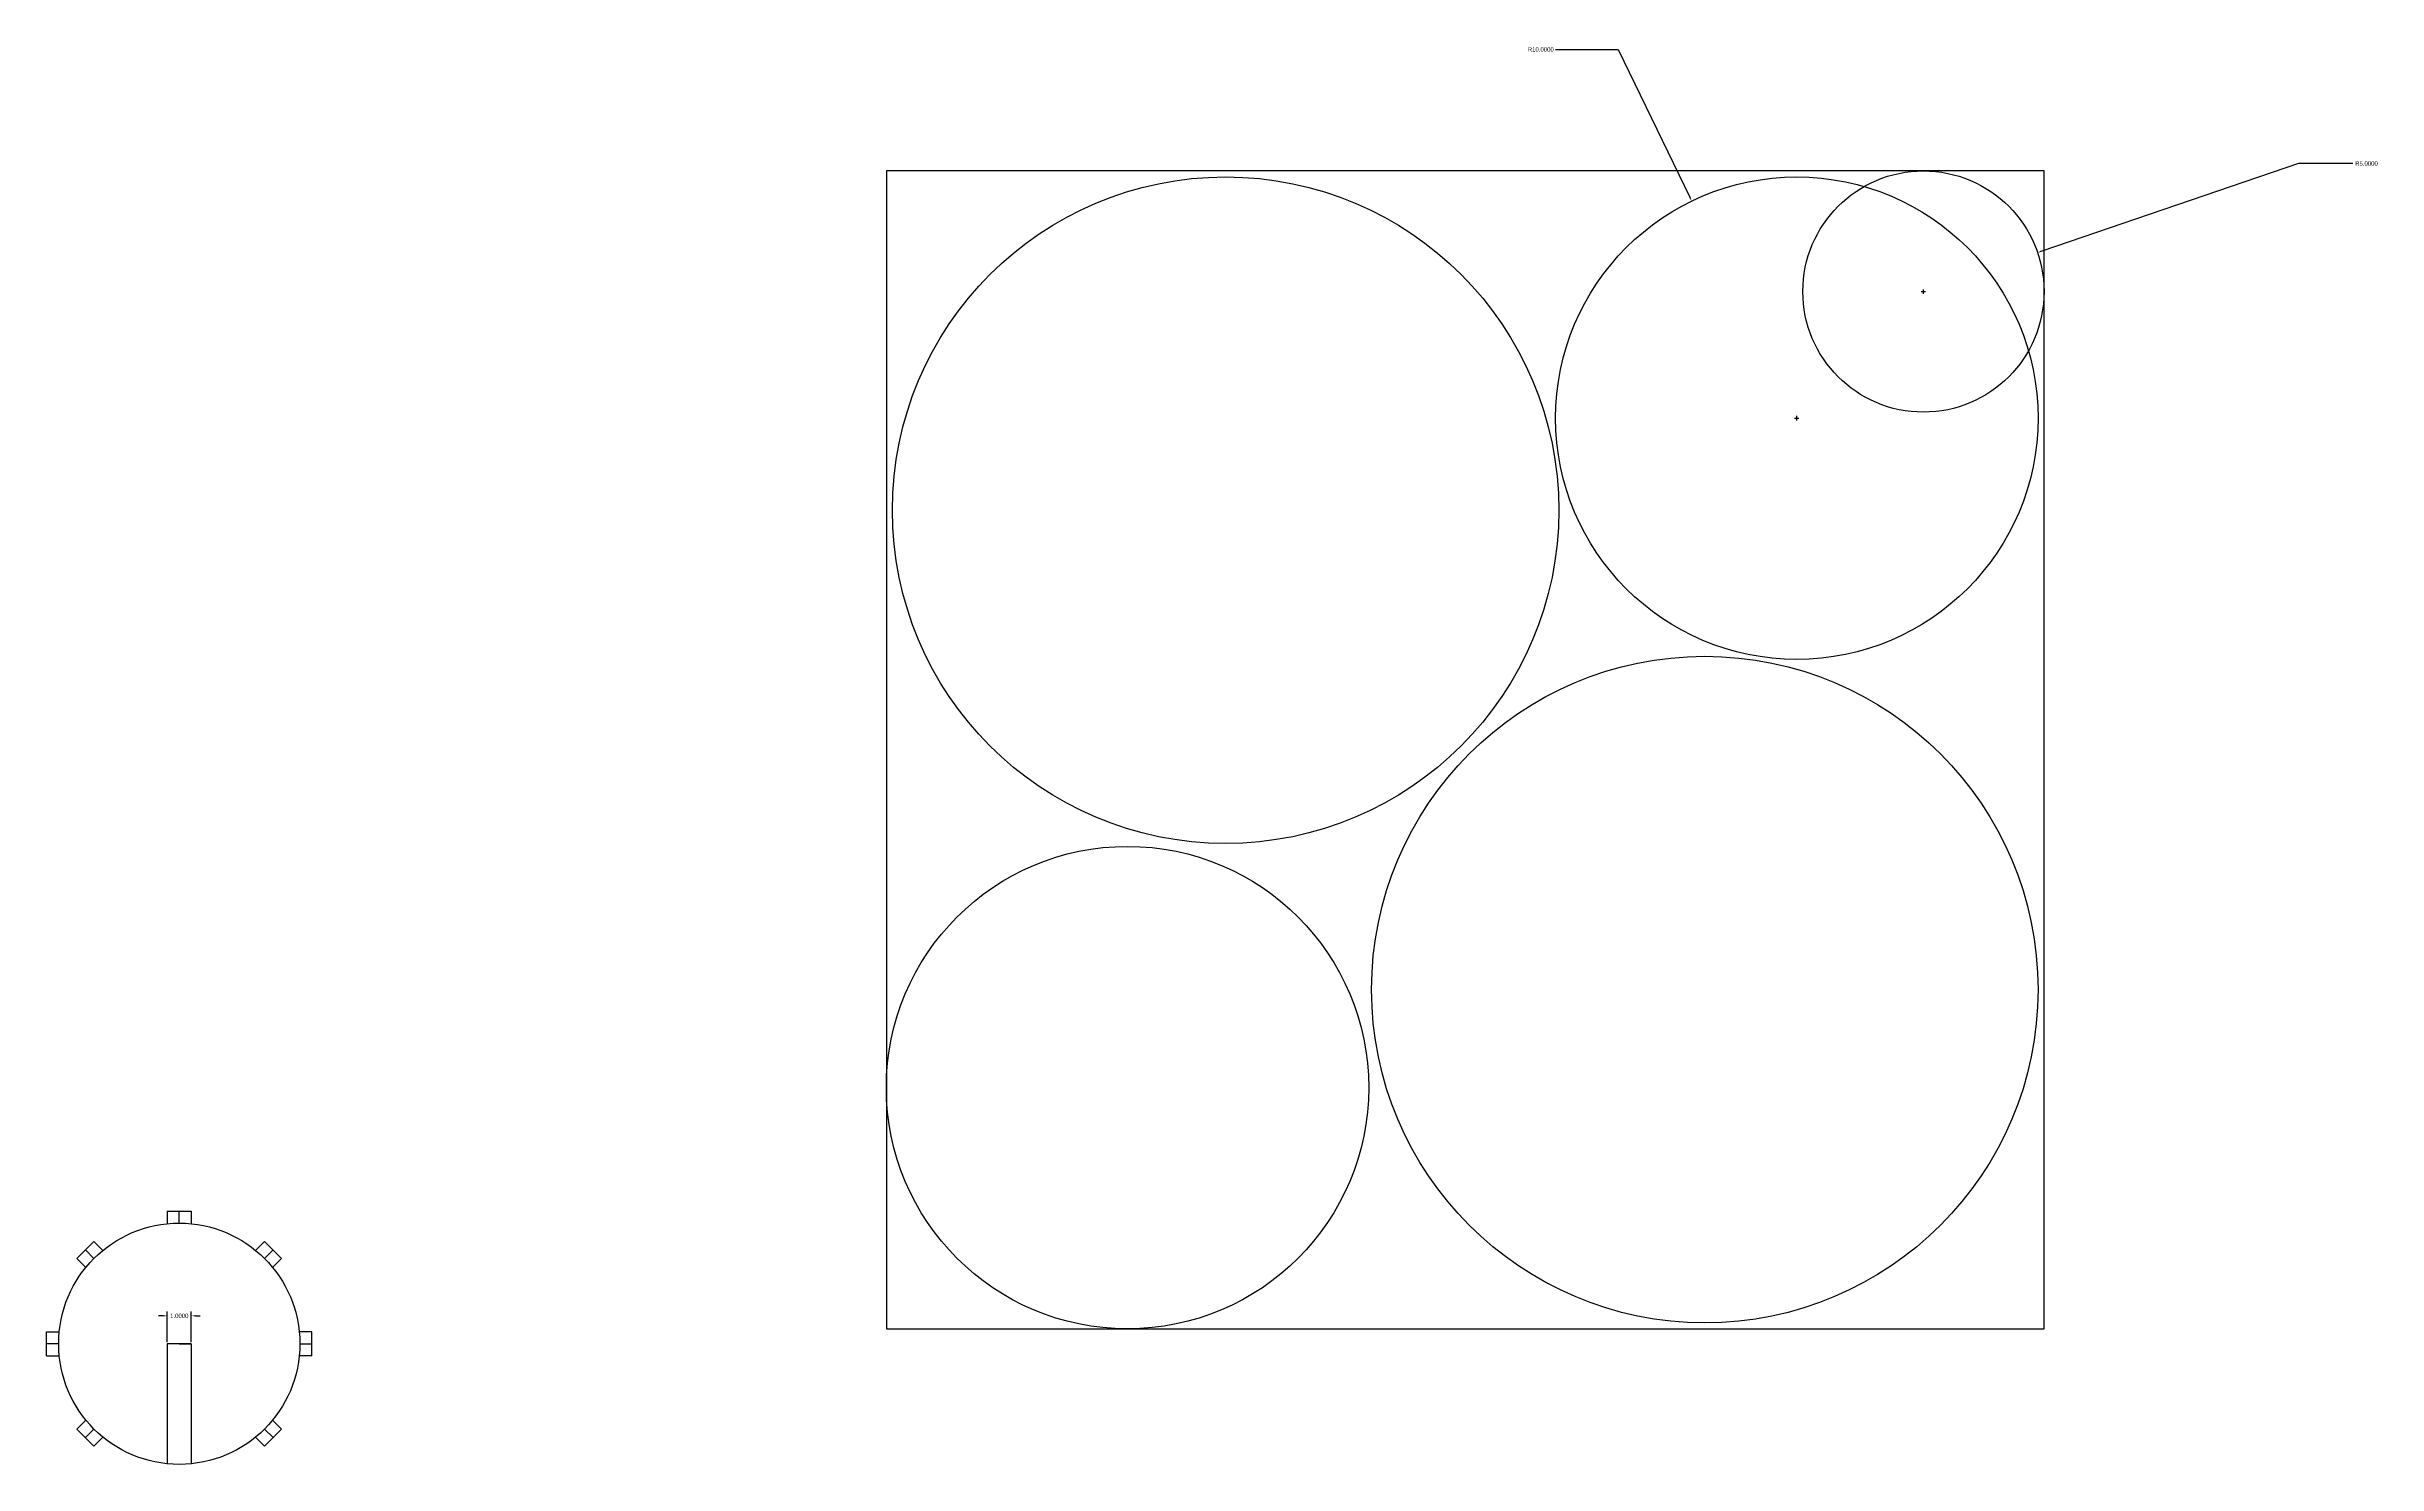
# Model space of a CAD drawing. Header units: inches. Extents: x -116 to 250, y -199 to 80.
# Drawn here: x 51 to 147.6, y -188.3 to -129.5 of the extents above; entities that cross this region are included whole.
import ezdxf

# ---------------------------------------------------------------- set-up
doc = ezdxf.new("R2010")
doc.units = ezdxf.units.IN
doc.header["$MEASUREMENT"] = 0
doc.dimstyles.get("Standard").update_dxf_attribs({"dimtxt": 0.18, "dimasz": 0.18, "dimexe": 0.18, "dimexo": 0.0625, "dimgap": 0.09, "dimtad": 0, "dimtih": 1, "dimtoh": 1, "dimdec": 4, "dimzin": 0, "dimdsep": 46, "dimtxsty": 'Standard', "dimcen": 0.09, "dimadec": 0, "dimazin": 0, "dimtfac": 1, "dimtdec": 4, "dimtofl": 0, "dimtmove": 0, "dimatfit": 3, "dimfxl": 1, "dimtolj": 1, "dimtzin": 0, "dimarcsym": 0})

# ---------------------------------------------------------------- blocks, each defined once
blk = doc.blocks.new('*D51')
at = {"color": 0, "lineweight": -2, "transparency": 16777216}
for p, q in [((55.818, -182.146), (55.638, -182.146)), ((55.998, -183.241), (55.998, -181.966)), ((56.998, -183.241), (56.998, -181.966)), ((57.178, -182.146), (57.358, -182.146))]:
    blk.add_line(p, q, dxfattribs=at)
at = {"color": 0, "transparency": 16777216}
for points in [[(55.818, -182.116), (55.818, -182.176), (55.998, -182.146)], [(57.178, -182.116), (57.178, -182.176), (56.998, -182.146)]]:
    blk.add_solid(points, dxfattribs=at)
at = {"layer": 'Defpoints', "color": 0, "transparency": 16777216}
for p in [(56.998, -182.146), (55.998, -183.303), (56.998, -183.303)]:
    blk.add_point(p, dxfattribs=at)
at = {"color": 0, "transparency": 16777216, "insert": (56.498, -182.146), "char_height": 0.18, "attachment_point": 5}
blk.add_mtext('\\A1;1.0000', dxfattribs=at)
blk = doc.blocks.new('*D68')
at = {"color": 0, "lineweight": -2, "transparency": 16777216}
for p, q in [((113.563, -129.655), (116.159, -129.655)), ((116.159, -129.655), (119.125, -135.776)), ((123.474, -144.937), (123.654, -144.937)), ((123.564, -145.027), (123.564, -144.847))]:
    blk.add_line(p, q, dxfattribs=at)
at = {"color": 0, "transparency": 16777216}
blk.add_solid([(119.152, -135.763), (119.098, -135.789), (119.204, -135.938)], dxfattribs=at)
at = {"layer": 'Defpoints', "color": 0, "transparency": 16777216}
for p in [(119.204, -135.938), (123.564, -144.937)]:
    blk.add_point(p, dxfattribs=at)
at = {"color": 0, "transparency": 16777216, "insert": (112.948, -129.655), "char_height": 0.18, "attachment_point": 5}
blk.add_mtext('\\A1;R10.0000', dxfattribs=at)
blk = doc.blocks.new('*D69')
at = {"color": 0, "lineweight": -2, "transparency": 16777216}
for p, q in [((144.36, -134.382), (133.717, -138.014)), ((146.613, -134.382), (144.36, -134.382)), ((128.724, -139.687), (128.904, -139.687)), ((128.814, -139.777), (128.814, -139.597))]:
    blk.add_line(p, q, dxfattribs=at)
at = {"color": 0, "transparency": 16777216}
blk.add_solid([(133.707, -137.986), (133.727, -138.042), (133.547, -138.072)], dxfattribs=at)
at = {"layer": 'Defpoints', "color": 0, "transparency": 16777216}
for p in [(133.547, -138.072), (128.814, -139.687)]:
    blk.add_point(p, dxfattribs=at)
at = {"color": 0, "transparency": 16777216, "insert": (147.183, -134.382), "char_height": 0.18, "attachment_point": 5}
blk.add_mtext('\\A1;R5.0000', dxfattribs=at)

msp = doc.modelspace()

# ---------------------------------------------------------------- linework, layer by layer
for p, q in [((85.8145, -134.68699), (85.8145, -182.68699)), ((133.8145, -134.68699), (85.8145, -134.68699)), ((133.8145, -182.68699), (133.8145, -134.68699)), ((55.998, -177.80305), (56.998, -177.80305)), ((55.998, -177.80305), (55.998, -178.32812)), ((56.498, -178.30305), (56.498, -177.80305)), ((56.998, -177.80305), (56.998, -178.32812)), ((52.25536, -179.76752), (52.96247, -179.06041)), ((52.96247, -179.76752), (52.60891, -179.41397)), ((52.96247, -179.06041), (53.33374, -179.43169)), ((60.03353, -179.06041), (59.66226, -179.43169)), ((60.03353, -179.06041), (60.74064, -179.76752)), ((60.03353, -179.76752), (60.38709, -179.41397)), ((52.25536, -179.76752), (52.62663, -180.13879)), ((60.74064, -179.76752), (60.36936, -180.13879)), ((50.998, -183.80305), (50.998, -182.80305)), ((50.998, -182.80305), (51.52306, -182.80305)), ((51.498, -183.30305), (50.998, -183.30305)), ((56.998, -183.30305), (55.998, -183.30305)), ((55.998, -183.30305), (55.998, -188.27799)), ((56.498, -183.30305), (56.998, -183.30305)), ((56.998, -183.30305), (56.998, -188.27799)), ((61.998, -182.80305), (61.47294, -182.80305)), ((61.498, -183.30305), (61.998, -183.30305)), ((61.998, -183.80305), (61.998, -182.80305)), ((85.8145, -182.68699), (133.8145, -182.68699)), ((50.998, -183.80305), (51.52306, -183.80305)), ((61.998, -183.80305), (61.47294, -183.80305)), ((52.25536, -186.83859), (52.62663, -186.46731)), ((60.74064, -186.83859), (60.36936, -186.46731)), ((52.25536, -186.83859), (52.96247, -187.54569)), ((52.96247, -186.83859), (52.60891, -187.19214)), ((52.96247, -187.54569), (53.33374, -187.17442)), ((60.03353, -187.54569), (59.66226, -187.17442)), ((60.03353, -186.83859), (60.38709, -187.19214)), ((60.03353, -187.54569), (60.74064, -186.83859))]:
    msp.add_line(p, q)
for centre, radius in [((99.8795, -148.75199), 13.815), ((123.5645, -144.93699), 10), ((128.8145, -139.68699), 5), ((119.7495, -168.62199), 13.815), ((95.8145, -172.68699), 10), ((56.498, -183.30305), 5)]:
    msp.add_circle(centre, radius)

# ---------------------------------------------------------------- dimensions: what is measured, and where the dimension line sits
for center, mpoint, picture, middle in [((123.5645, -144.93699), (119.20359, -135.93797), '*D68', (112.94764, -129.65452)), ((128.8145, -139.68699), (133.54657, -138.07222), '*D69', (147.18261, -134.38223))]:
    dim = msp.add_radius_dim(center=center, mpoint=mpoint, dimstyle='Standard')
    dim.commit()
    dim.dimension.update_dxf_attribs({"geometry": picture, "text_midpoint": middle, "dimtype": 164})
dim = msp.add_linear_dim(base=(56.998, -182.14582), p1=(55.998, -183.30305), p2=(56.998, -183.30305), dimstyle='Standard')
dim.commit()
dim.dimension.update_dxf_attribs({"geometry": '*D51', "text_midpoint": (56.498, -182.14582)})

doc.saveas('drawing.dxf')
